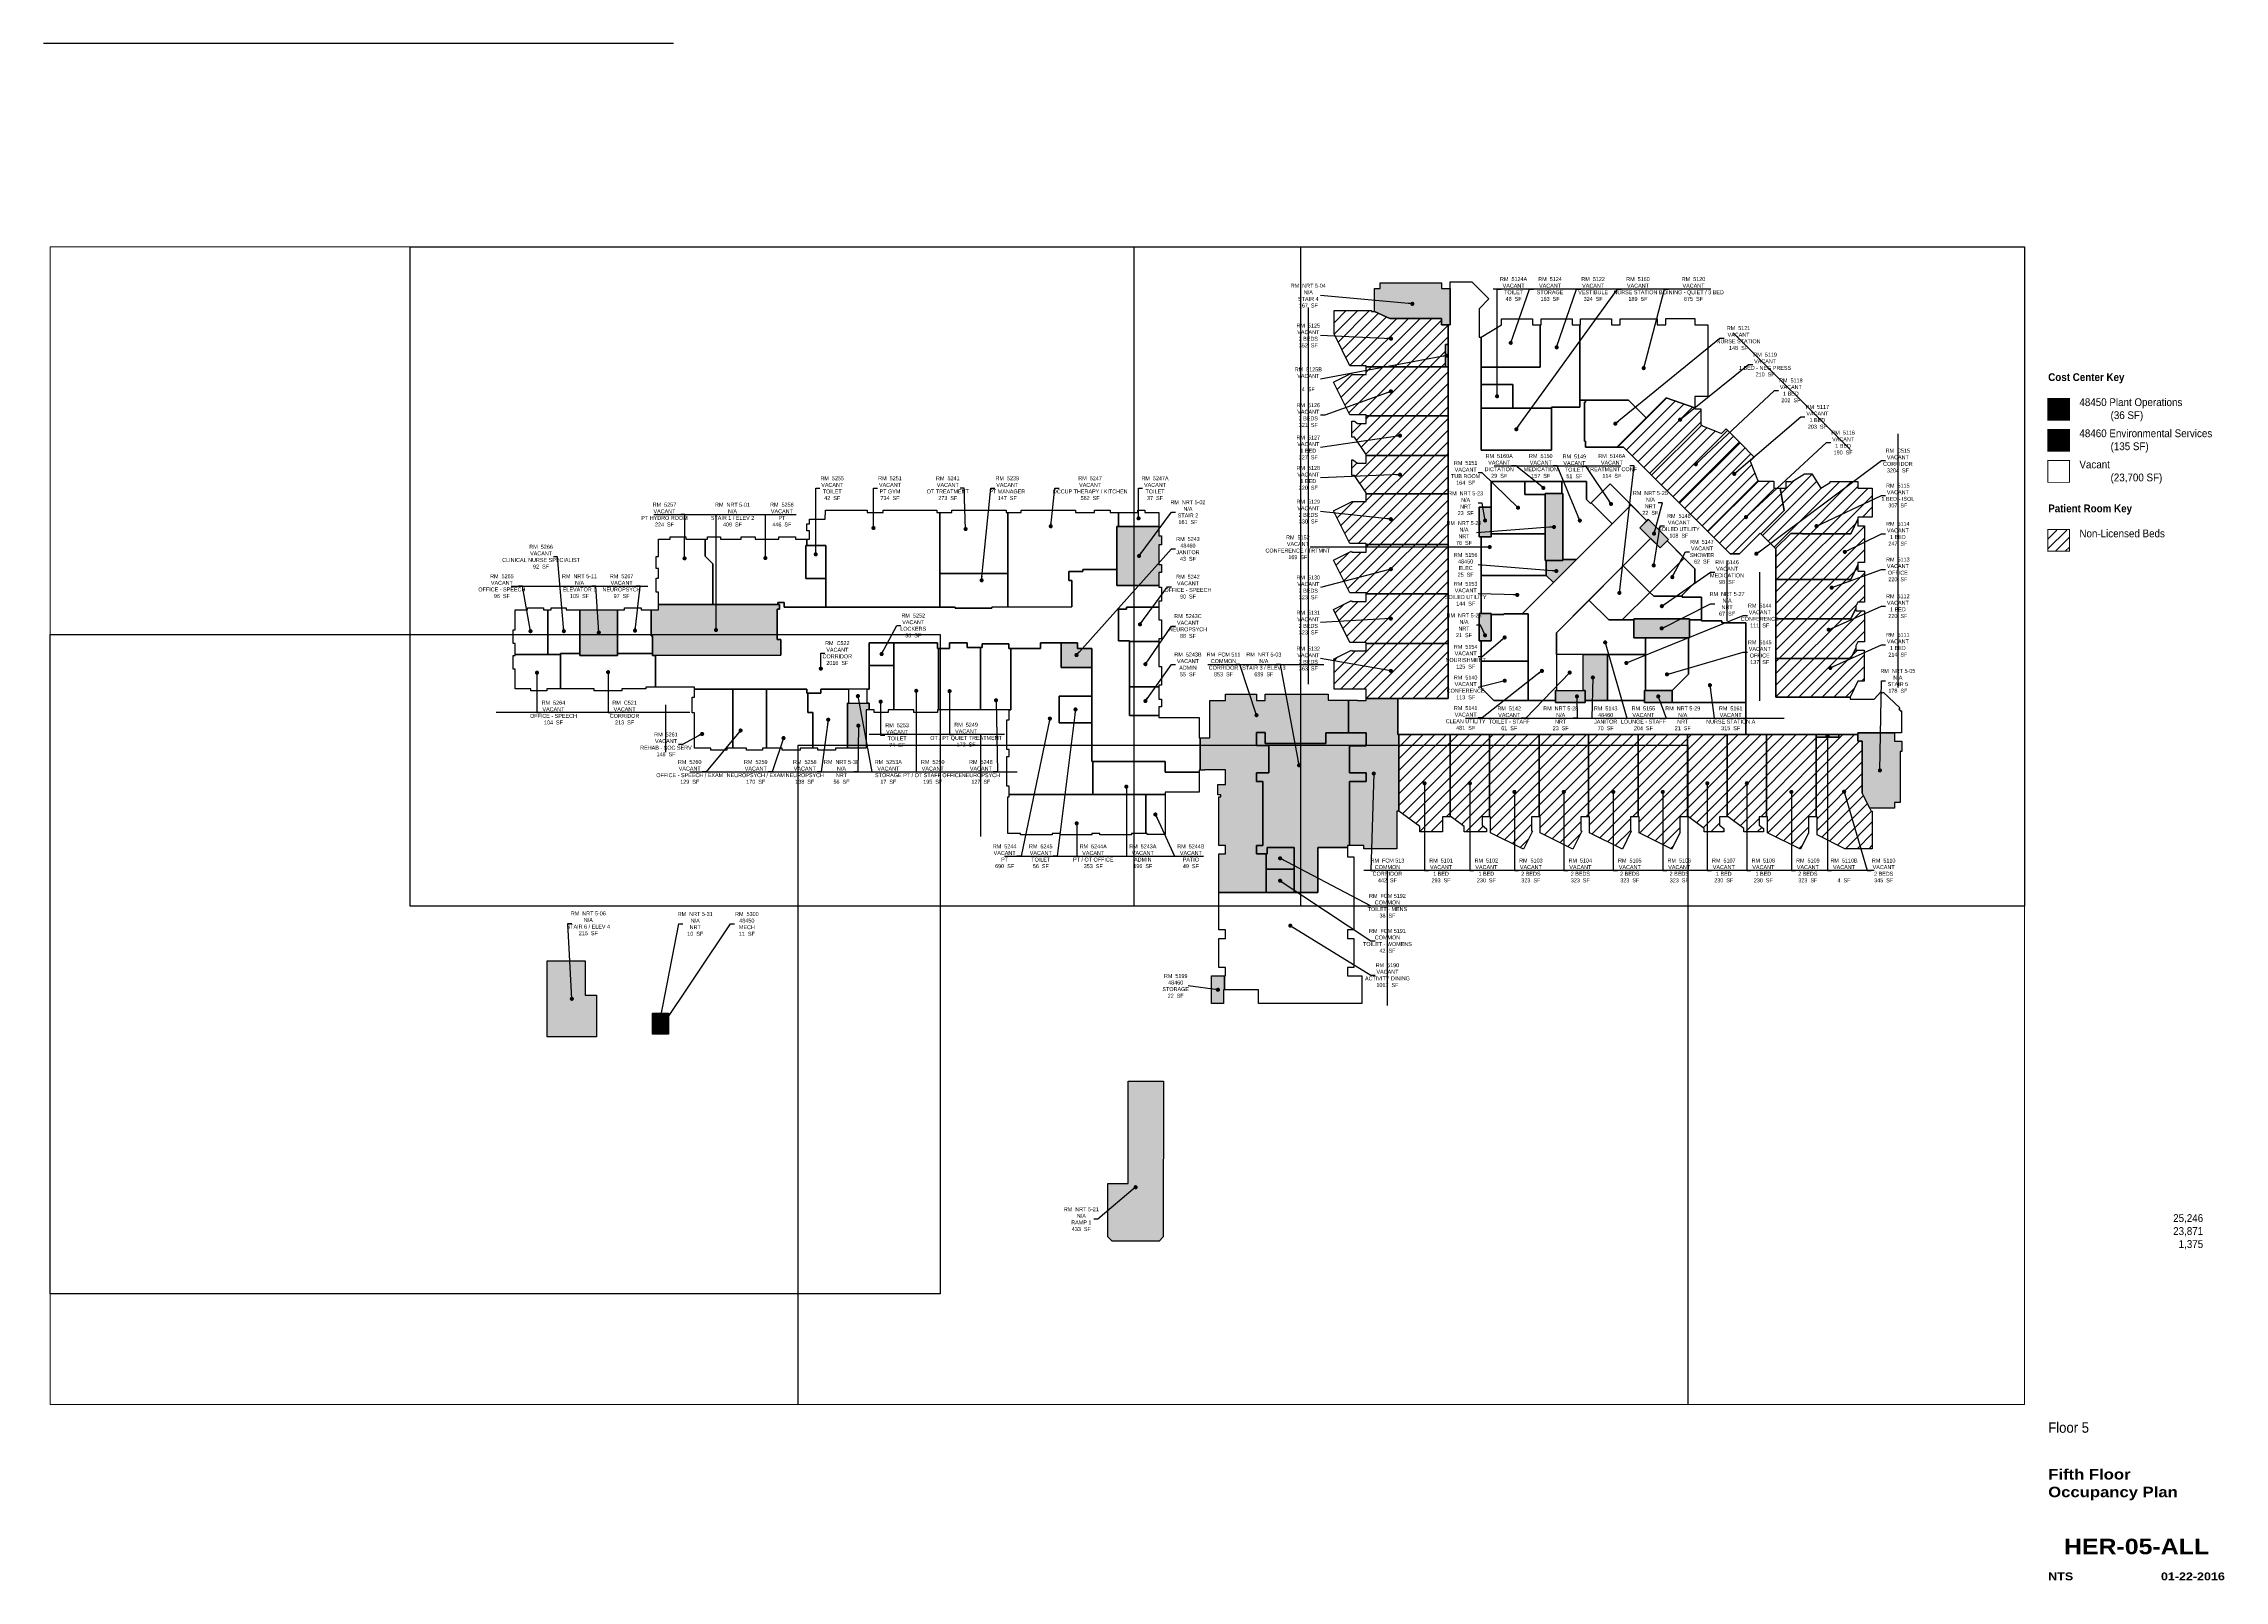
# Paper-space layout 'ALL' of a CAD drawing. Header units: inches. Extents: x 1.6 to 41, y 1.4 to 29.1.
# The model-space entities are those that its viewports show. They can reach past a viewport. Long polylines and large blocks are cut down to what shows.
import ezdxf
from ezdxf.enums import TextEntityAlignment as Align

# ---------------------------------------------------------------- set-up
doc = ezdxf.new("R2010")
doc.units = ezdxf.units.IN
doc.header["$LTSCALE"] = 48
doc.header["$MEASUREMENT"] = 0
doc.layers.get('Defpoints').update_dxf_attribs({"color": 31})
for name, color, linetype in [('0-LABEL', 3, 'Continuous'), ('1-NRT', 200, 'Continuous'), ('1-NRT-PTN', 253, 'Continuous'), ('3-FCM', 190, 'Continuous'), ('3-FCM-PTN', 9, 'Continuous'), ('4-OCC', 6, 'Continuous'), ('4-OCC-PTN', 95, 'Continuous'), ('4-VACANT', 60, 'Continuous'), ('4-VACANT-NONLICENSED-PTN', 253, 'Continuous'), ('T-5', 5, 'Continuous'), ('T-8', 8, 'Continuous')]:
    doc.layers.add(name, color=color, linetype=linetype)
doc.layers.add('VP-Window', color=2, linetype='Continuous', plot=False)
doc.styles.add('Arial90', font='arial.ttf', dxfattribs={"width": 0.9})
doc.styles.add('ArialBlack', font='')
doc.styles.add('ArialBold90', font='arialbd.ttf', dxfattribs={"width": 0.9})
doc.styles.add('ArialN', font='ARIALN.TTF')
doc.styles.get('ArialBlack').set_extended_font_data('Arial Black')
doc.dimstyles.new('AB-200', dxfattribs={"dimscale": 200, "dimtxt": 0.070312, "dimasz": 0.0625, "dimexe": 0.0625, "dimexo": 0.125, "dimgap": 0.1875, "dimtad": 0, "dimdec": 4, "dimrnd": 0.0625, "dimzin": 0, "dimdsep": 46, "dimlunit": 4, "dimtxsty": 'ArialN', "dimblk": 'ARCHTICK', "dimcen": 0.0625, "dimclrd": 256, "dimclre": 256, "dimclrt": 256, "dimadec": 0, "dimazin": 0, "dimtfac": 1, "dimtdec": 4, "dimtofl": 0, "dimtmove": 2, "dimatfit": 3, "dimldrblk": 'DOT', "dimfxl": 0, "dimfrac": 2, "dimtolj": 1, "dimtzin": 0, "dimlwd": -1, "dimlwe": -1, "dimarcsym": 0})

# ---------------------------------------------------------------- blocks, each defined once
blk = doc.blocks.new('sheettext_30x42_occ')
at = {"style": 'Arial90', "width": 0.9}
for tag, p in [('INTERIORGROSS', (2.797, 6.845)), ('USEABLE', (2.797, 6.611)), ('COMMON', (2.797, 6.376))]:
    blk.add_attdef(tag, text='', height=0.141, dxfattribs=at).set_placement(p, align=Align.RIGHT)
blk.add_attdef('FLOOR', text='', height=0.188, dxfattribs=at).set_placement((0, 3.227), align=Align.TOP_LEFT)
at = {"layer": 'T-8', "style": 'ArialBlack'}
for tag, p, height in [('TITLE_1', (0, 2.195), 0.188), ('TITLE_2', (0, 1.876), 0.188), ('SCALE', (0, 0.375), 0.141)]:
    blk.add_attdef(tag, p, '', height=height, dxfattribs=at)
blk.add_attdef('DWG#', text='', height=0.281, dxfattribs=at).set_placement((1.594, 1.126), align=Align.TOP_CENTER)
blk.add_attdef('DATE', text='', height=0.141, dxfattribs=at).set_placement((3.188, 0.375), align=Align.RIGHT)
blk = doc.blocks.new('_ArchTick')
at = {"const_width": 0.15}
blk.add_lwpolyline([(-0.5, -0.5), (0.5, 0.5)], dxfattribs=at)
blk = doc.blocks.new('_Dot')
at = {"lineweight": -2}
blk.add_line((-0.5, 0), (-1, 0), dxfattribs=at)
at = {"const_width": 0.5}
blk.add_lwpolyline([(-0.25, 0, 1), (0.25, 0, 1)], format="xyb", close=True, dxfattribs=at)

msp = doc.modelspace()

# ---------------------------------------------------------------- hatches: boundary and pattern name
at = {"layer": '1-NRT-PTN'}
for points in [[(3692.5, 2825.43377), (3692.5, 2896), (3709.5, 2896), (3709.5, 2913), (3895.5, 2913), (3895.5, 2896), (3921.5, 2896), (3921.5, 2785), (3895.5, 2785), (3895.5, 2805), (3738.46208, 2805)], [(4209.5, 2274), (4263.5, 2274), (4263.5, 2070), (4209.5, 2070)], [(4009.67066, 2232), (4045.73572, 2232), (4045.73572, 2142), (4009.67066, 2142)], [(4558.22792, 2108.36039), (4496.70963, 2169.87868), (4522.16548, 2195.33452), (4583.68377, 2133.81623)], [(2910.5, 2173.5), (3037.77962, 2173.5), (3037.77962, 2145), (3046.13981, 2145), (3046.13981, 2118), (3037.77962, 2118), (3037.77962, 2058), (3046.13981, 2058), (3046.13981, 2034), (3037.77962, 2034), (3037.77962, 1994.71625), (2910.5, 1994.71625)], [(1282.77962, 1920.5), (1396.77962, 1920.5), (1396.77962, 1782.5), (1282.77962, 1782.5)], [(1498.44951, 1920.5), (1520.5, 1920.5), (1520.5, 1936.49498), (1876.5, 1936.49498), (1876.5, 1936.46016), (1888.11219, 1936.46016), (1888.11219, 1923), (1880.48651, 1923), (1880.48651, 1830.99211), (1892.28473, 1830.99211), (1892.28473, 1782.6466), (1502.62663, 1782.5), (1502.62663, 1842.05557), (1498.44951, 1842)], [(4045.73572, 1827), (4009.67066, 1827), (4009.67066, 1910), (4045.73572, 1910)], [(4479, 1893), (4647.5, 1893), (4647.5, 1836), (4479, 1836)], [(4240.73572, 1676), (4330.73572, 1676), (4330.73572, 1640), (4240.73572, 1640)], [(4594.73572, 1640), (4510.73572, 1640), (4510.73572, 1676), (4594.73572, 1676)], [(2151, 1500.5), (2094, 1500.5), (2094, 1638), (2160, 1638), (2160, 1617), (2151, 1617)], [(3520.73572, 1063.375), (3448.73572, 1063.375), (3448.73572, 1199.28465), (3366.49586, 1199.28465), (3366.49586, 1180), (3334.5, 1180), (3334.5, 1206), (3353.5, 1206), (3353.5, 1400), (3334.5, 1400), (3334.5, 1426), (3371.5, 1426), (3371.5, 1509), (3334.5, 1509), (3334.5, 1549), (3360.5, 1549), (3360.5, 1515), (3544.5, 1515), (3544.5, 1548), (3666.5, 1548), (3666.5, 1508), (3615.968, 1508), (3615.968, 1426), (3666.5, 1426), (3666.5, 1400), (3616.5, 1400), (3616.5, 1206), (3610.5, 1206), (3610.5, 1199.28465), (3520.73572, 1199.28465)], [(5158.5, 1548), (5269.5, 1548), (5269.5, 1522), (5291.5, 1522), (5291.5, 1491), (5286.5, 1491), (5286.5, 1336), (5269.5, 1336), (5269.5, 1319), (5204.08769, 1319), (5194.04577, 1319), (5171.5, 1364.55494), (5171.5, 1522), (5158.5, 1522)], [(1333, 625.59662), (1183, 625.59662), (1183, 855.61699), (1298.5, 855.61699), (1298.5, 752.09662), (1333, 752.09662)], [(1502.75, 696.61699), (1550.75, 696.61699), (1550.75, 666.61699), (1502.75, 666.61699)], [(2896.42751, 5.73222), (2883.64585, 18.62086), (2883.64585, 180.09662), (2945.03063, 180.09662), (2945.03063, 490.59662), (3052.03063, 490.59662), (3051.64585, 18.46014), (3038.91793, 5.73222)]]:
    msp.add_hatch(color=256, dxfattribs=at).paths.add_polyline_path(points)
at = {"layer": '3-FCM-PTN'}
for points in [[(3363.49586, 1180), (3363.49586, 1063.375), (3220.5, 1063.375), (3220.5, 1180), (3240.5, 1180), (3240.5, 1206), (3220.5, 1206), (3220.5, 1353.5), (3226.5, 1353.5), (3226.5, 1359.5), (3216.73572, 1359.5), (3216.73572, 1390.63533), (3240.5, 1390.63533), (3240.5, 1434.84467), (3177.44671, 1434.84467), (3177.44671, 1434), (3163.5, 1434), (3163.5, 1532), (3192.5, 1532), (3192.5, 1646), (3240.5, 1646), (3240.5, 1665), (3334.5, 1665), (3334.5, 1646), (3360.5, 1646), (3360.5, 1665), (3552, 1665), (3552, 1646.17644), (3613.73572, 1646.17644), (3613.73572, 1548), (3544.5, 1548), (3544.5, 1515), (3360.5, 1515), (3360.5, 1549), (3334.5, 1549), (3334.5, 1509), (3371.5, 1509), (3371.5, 1426), (3334.5, 1426), (3334.5, 1400), (3353.5, 1400), (3353.5, 1206), (3334.5, 1206), (3334.5, 1180)], [(3613.73572, 1548), (3613.73572, 1646.17644), (3640.5, 1646.17644), (3640.5, 1646), (3666.5, 1646), (3666.5, 1652), (3763.5, 1652), (3763.5, 1542), (3766.5, 1542), (3766.5, 1310.25463), (3760.5, 1310.25463), (3760.5, 1196), (3660, 1196), (3660, 1206), (3616.5, 1206), (3616.5, 1400), (3666.5, 1400), (3666.5, 1426), (3615.968, 1426), (3615.968, 1508), (3666.5, 1508), (3666.5, 1548)], [(3363.49586, 1180), (3366.49586, 1180), (3366.49586, 1199.28465), (3448.73572, 1199.28465), (3448.73572, 1134.32982), (3363.49586, 1134.32982)], [(3363.49586, 1134.32982), (3448.73572, 1134.32982), (3448.73572, 1063.375), (3363.49586, 1063.375)]]:
    msp.add_hatch(color=256, dxfattribs=at).paths.add_polyline_path(points)
at = {"layer": '4-OCC-PTN'}
for color, points in [(55, [(4234.80709, 2003.43555), (4212.5, 2025), (4212.5, 2070), (4263.5, 2070), (4263.5, 2073), (4304.37154, 2073)]), (201, [(2835, 1746), (2742, 1746), (2742, 1821), (2791.17999, 1821), (2791.17999, 1803), (2835, 1803)]), (201, [(4324.73572, 1676), (4324.73572, 1785), (4398.5, 1785), (4398.5, 1646), (4330.73572, 1646), (4330.73572, 1676)]), (201, [(3234.5, 726), (3197.5, 726), (3197.5, 810), (3237.5, 810), (3237.5, 768), (3234.5, 768)]), (55, [(1502.75, 666.61699), (1550.75, 666.61699), (1550.75, 633.61699), (1502.75, 633.61699)])]:
    msp.add_hatch(color=color, dxfattribs=at).paths.add_polyline_path(points)
at = {"layer": '4-VACANT-NONLICENSED-PTN'}
h = msp.add_hatch(dxfattribs=at)
h.set_pattern_fill('ANSI31', color=256, scale=200)
h.paths.add_polyline_path([(5171.5, 1364.55494), (5171.5, 1522), (5158.5, 1522), (5158.5, 1542), (5100.73572, 1542), (5100.73572, 1534), (5031.5, 1534), (5031.5, 1293), (5034.5, 1293), (5034.5, 1237.7336), (5118.14937, 1196), (5201.5, 1196), (5201.5, 1310), (5198.5, 1310)])
h.paths.add_polyline_path([(5031.5, 1542), (4881.5, 1542), (4881.5, 1293), (4884.5, 1293), (4884.5, 1244.21944), (4983.87406, 1194.64062), (5008.5, 1244), (5008.5, 1293), (5031.5, 1293)])
h.paths.add_polyline_path([(4881.5, 1542), (4761.5, 1542), (4761.5, 1293), (4764.5, 1293), (4812.48711, 1257), (4812.48711, 1247), (4871.5, 1247), (4871.5, 1257), (4858.5, 1267), (4858.5, 1293), (4881.5, 1293)])
h.paths.add_polyline_path([(4761.5, 1542), (4641.5, 1542), (4641.5, 1293), (4644.5, 1293), (4692.48711, 1257), (4692.48711, 1247), (4751.5, 1247), (4751.5, 1257), (4738.5, 1267), (4738.5, 1293), (4761.5, 1293)])
h.paths.add_polyline_path([(4641.5, 1542), (4491.5, 1542), (4491.5, 1293), (4494.5, 1293), (4494.5, 1244.21944), (4593.87406, 1194.64062), (4618.5, 1244), (4618.5, 1293), (4641.5, 1293)])
h.paths.add_polyline_path([(4491.5, 1542), (4341.5, 1542), (4341.5, 1293), (4344.5, 1293), (4344.5, 1244.21944), (4443.87406, 1194.64062), (4471.09094, 1249.19319), (4468.5, 1250.48584), (4468.5, 1293), (4491.5, 1293)])
h.paths.add_polyline_path([(4341.5, 1542), (4191.5, 1542), (4191.5, 1293), (4194.5, 1293), (4194.5, 1244.21944), (4293.87406, 1194.64062), (4321.09094, 1249.19319), (4318.5, 1250.48584), (4318.5, 1293), (4341.5, 1293)])
h.paths.add_polyline_path([(4191.5, 1542), (4041.5, 1542), (4041.5, 1293), (4044.5, 1293), (4044.5, 1244.21944), (4143.87406, 1194.64062), (4171.09094, 1249.19319), (4168.5, 1250.48584), (4168.5, 1293), (4191.5, 1293)])
h.paths.add_polyline_path([(4041.5, 1542), (3921.5, 1542), (3921.5, 1293), (3924.5, 1293), (3964.48926, 1263), (3964.48926, 1247), (4031.5, 1247), (4031.5, 1256.5076), (4018.5, 1267), (4018.5, 1293), (4041.5, 1293)])
h.paths.add_polyline_path([(3921.5, 1542), (3766.5, 1542), (3766.5, 1310.25463), (3829.48926, 1263), (3829.48926, 1247), (3898.5, 1247), (3898.5, 1293), (3921.5, 1293)])
h.paths.add_polyline_path([(3915.5, 1819), (3666.5, 1819), (3666.5, 1796), (3623.98584, 1796), (3622.69319, 1798.59094), (3568.14062, 1771.37406), (3569.5, 1768.64937), (3569.5, 1680), (3666.5, 1680), (3666.5, 1652), (3915.5, 1652)])
h.paths.add_polyline_path([(3915.5, 1969), (3666.5, 1969), (3666.5, 1946), (3623.98584, 1946), (3622.69319, 1948.59094), (3568.14062, 1921.37406), (3617.71944, 1822), (3666.5, 1822), (3666.5, 1819), (3915.5, 1819)])
h.paths.add_polyline_path([(3915.5, 2119), (3666.5, 2119), (3666.5, 2096), (3623.98584, 2096), (3622.69319, 2098.59094), (3568.14062, 2071.37406), (3617.71944, 1972), (3666.5, 1972), (3915.5, 1969)])
h.paths.add_polyline_path([(3915.5, 2272.5), (3666.5, 2272.5), (3666.5, 2249.5), (3624.51528, 2249.5), (3568.14062, 2221.37406), (3617.71944, 2122), (3666.5, 2122), (3666.5, 2119), (3915.5, 2119)])
h.paths.add_polyline_path([(3915.5, 2389), (3666.5, 2389), (3666.5, 2366), (3640.5, 2366), (3626.5, 2376), (3623.49347, 2376), (3623.49347, 2328), (3631.73572, 2328), (3668.48653, 2272.5), (3915.5, 2272.5)])
h.paths.add_polyline_path([(3915.5, 2509), (3666.5, 2509), (3666.5, 2486), (3640.5, 2486), (3631.73572, 2493), (3623.49347, 2493), (3623.49347, 2444.5), (3631.73572, 2444.5), (3668.48653, 2389), (3915.5, 2389)])
h.paths.add_polyline_path([(3915.5, 2658), (3666.5, 2658), (3666.5, 2635), (3623.98584, 2635), (3622.29372, 2638.39164), (3568.14062, 2611.37406), (3617.71944, 2512), (3666.5, 2512), (3666.5, 2509), (3915.5, 2509)])
h.paths.add_polyline_path([(3915.5, 2785), (3895.5, 2785), (3895.5, 2805), (3738.46208, 2805), (3692.5, 2825.43377), (3683.5, 2825.43377), (3683.5, 2828.43377), (3569.5, 2828.43377), (3569.5, 2757.64937), (3617.71944, 2661), (3666.5, 2661), (3666.5, 2658), (3907.5, 2658), (3907.5, 2726), (3915.5, 2726)])
h = msp.add_hatch(dxfattribs=at)
h.set_pattern_fill('ANSI31', color=256, scale=200)
h.paths.add_polyline_path([(5177.5, 1798), (5152.2082, 1798), (5152.2082, 1804.7082), (5136.3541, 1773), (4909.5, 1773), (4909.5, 1764), (4909.26428, 1656), (5134.5, 1656), (5158.5, 1704), (5177.5, 1704)])
h.paths.add_polyline_path([(5178.5, 1918), (5152.2082, 1918), (5152.2082, 1924.7082), (5136.3541, 1893), (4909.5, 1893), (4909.5, 1884), (4909.5, 1839), (4909.5, 1773), (5136.3541, 1773), (5152.2082, 1804.7082), (5152.2082, 1811.41641), (5158.5, 1824), (5178.5, 1824)])
h.paths.add_polyline_path([(5178.5, 2038), (5158.5, 2038), (5158.5, 2057.2918), (5136.3541, 2013), (4909.5, 2013.11956), (4909.5, 1893), (5136.3541, 1893), (5152.2082, 1924.7082), (5152.2082, 1931.41641), (5158.5, 1944), (5178.5, 1944)])
h.paths.add_polyline_path([(5178.5, 2176), (5158.5, 2176), (5158.5, 2195.2918), (5136.3541, 2151), (4989, 2151), (4989, 2152.5), (4954.50671, 2152.5), (4908.496, 2106.48929), (4910.61732, 2104.36797), (4909.5, 2103.25065), (4909.5, 2013.11956), (5136.3541, 2013), (5158.5, 2057.2918), (5158.5, 2064), (5178.5, 2064)])
h.paths.add_polyline_path([(5201.5, 2290), (5158.5, 2290), (5158.5, 2310), (5074.5, 2310), (5074.5, 2307), (5045.7199, 2289.28917), (5018.82093, 2333), (4995.92442, 2333), (4955.94225, 2308.39559), (4954.95492, 2310), (4941, 2310), (4941, 2290), (4922.25, 2290), (4935.11062, 2222.19937), (4863.94827, 2151.03701), (4908.496, 2106.48929), (4954.50671, 2152.5), (4989, 2152.5), (4989, 2151), (5136.3541, 2151), (5158.5, 2195.2918), (5158.5, 2202), (5201.5, 2202)])
h.paths.add_polyline_path([(4935.11062, 2222.19937), (4922.25, 2290), (4903.5, 2290), (4903.5, 2310.53695), (4857.98522, 2310.53695), (4855.96511, 2312.75948), (4702.47771, 2159.27208), (4770.72392, 2091.02587), (4799.69448, 2091.02587), (4861.82695, 2153.15833), (4863.94827, 2151.03701)])
h.paths.add_polyline_path([(4855.96511, 2312.75948), (4853.945, 2314.98201), (4831.38414, 2371.38414), (4844.12868, 2384.12868), (4800.87868, 2427.37868), (4617.62489, 2244.12489), (4702.47771, 2159.27208)])
h.paths.add_polyline_path([(4800.87868, 2427.37868), (4758.87868, 2469.37868), (4744.88414, 2455.38414), (4686.6963, 2478.65928), (4684.47377, 2480.67939), (4532.77208, 2328.97771), (4617.62489, 2244.12489)])
h.paths.add_polyline_path([(4684.47377, 2480.67939), (4682.25124, 2482.69951), (4682.25124, 2530), (4663.5, 2530), (4663.5, 2533.18829), (4577.13807, 2564.26253), (4516.43777, 2503.56223), (4426.817, 2413.94146), (4447.80832, 2413.94146), (4532.77208, 2328.97771)])

# ---------------------------------------------------------------- linework, layer by layer
at = {"layer": '1-NRT'}
for points in [[(3692.5, 2825.43377), (3692.5, 2896), (3709.5, 2896), (3709.5, 2913), (3895.5, 2913), (3895.5, 2896), (3921.5, 2896), (3921.5, 2785), (3895.5, 2785), (3895.5, 2805), (3738.46208, 2805)], [(4209.5, 2274), (4263.5, 2274), (4263.5, 2070), (4209.5, 2070)], [(4009.67066, 2232), (4045.73572, 2232), (4045.73572, 2142), (4009.67066, 2142)], [(4558.22792, 2108.36039), (4496.70963, 2169.87868), (4522.16548, 2195.33452), (4583.68377, 2133.81623)], [(2910.5, 2173.5), (3037.77962, 2173.5), (3037.77962, 2145), (3046.13981, 2145), (3046.13981, 2118), (3037.77962, 2118), (3037.77962, 2058), (3046.13981, 2058), (3046.13981, 2034), (3037.77962, 2034), (3037.77962, 1994.71625), (2910.5, 1994.71625)], [(1282.77962, 1920.5), (1396.77962, 1920.5), (1396.77962, 1782.5), (1282.77962, 1782.5)], [(1498.44951, 1920.5), (1520.5, 1920.5), (1520.5, 1936.49498), (1876.5, 1936.49498), (1876.5, 1936.46016), (1888.11219, 1936.46016), (1888.11219, 1923), (1880.48651, 1923), (1880.48651, 1830.99211), (1892.28473, 1830.99211), (1892.28473, 1782.6466), (1502.62663, 1782.5), (1502.62663, 1842.05557), (1498.44951, 1842)], [(4045.73572, 1827), (4009.67066, 1827), (4009.67066, 1910), (4045.73572, 1910)], [(4479, 1893), (4647.5, 1893), (4647.5, 1836), (4479, 1836)], [(4240.73572, 1676), (4330.73572, 1676), (4330.73572, 1640), (4240.73572, 1640)], [(4594.73572, 1640), (4510.73572, 1640), (4510.73572, 1676), (4594.73572, 1676)], [(2151, 1500.5), (2094, 1500.5), (2094, 1638), (2160, 1638), (2160, 1617), (2151, 1617)], [(3520.73572, 1063.375), (3448.73572, 1063.375), (3448.73572, 1199.28465), (3366.49586, 1199.28465), (3366.49586, 1180), (3334.5, 1180), (3334.5, 1206), (3353.5, 1206), (3353.5, 1400), (3334.5, 1400), (3334.5, 1426), (3371.5, 1426), (3371.5, 1509), (3334.5, 1509), (3334.5, 1549), (3360.5, 1549), (3360.5, 1515), (3544.5, 1515), (3544.5, 1548), (3666.5, 1548), (3666.5, 1508), (3615.968, 1508), (3615.968, 1426), (3666.5, 1426), (3666.5, 1400), (3616.5, 1400), (3616.5, 1206), (3610.5, 1206), (3610.5, 1199.28465), (3520.73572, 1199.28465)], [(5158.5, 1548), (5269.5, 1548), (5269.5, 1522), (5291.5, 1522), (5291.5, 1491), (5286.5, 1491), (5286.5, 1336), (5269.5, 1336), (5269.5, 1319), (5204.08769, 1319), (5194.04577, 1319), (5171.5, 1364.55494), (5171.5, 1522), (5158.5, 1522)], [(1333, 625.59662), (1183, 625.59662), (1183, 855.61699), (1298.5, 855.61699), (1298.5, 752.09662), (1333, 752.09662)], [(1502.75, 696.61699), (1550.75, 696.61699), (1550.75, 666.61699), (1502.75, 666.61699)], [(2896.42751, 5.73222), (2883.64585, 18.62086), (2883.64585, 180.09662), (2945.03063, 180.09662), (2945.03063, 490.59662), (3052.03063, 490.59662), (3051.64585, 18.46014), (3038.91793, 5.73222)]]:
    msp.add_lwpolyline(points, close=True, dxfattribs=at)
at = {"layer": '3-FCM'}
for points in [[(3363.49586, 1180), (3363.49586, 1063.375), (3220.5, 1063.375), (3220.5, 1180), (3240.5, 1180), (3240.5, 1206), (3220.5, 1206), (3220.5, 1353.5), (3226.5, 1353.5), (3226.5, 1359.5), (3216.73572, 1359.5), (3216.73572, 1390.63533), (3240.5, 1390.63533), (3240.5, 1434.84467), (3177.44671, 1434.84467), (3177.44671, 1434), (3163.5, 1434), (3163.5, 1532), (3192.5, 1532), (3192.5, 1646), (3240.5, 1646), (3240.5, 1665), (3334.5, 1665), (3334.5, 1646), (3360.5, 1646), (3360.5, 1665), (3552, 1665), (3552, 1646.17644), (3613.73572, 1646.17644), (3613.73572, 1548), (3544.5, 1548), (3544.5, 1515), (3360.5, 1515), (3360.5, 1549), (3334.5, 1549), (3334.5, 1509), (3371.5, 1509), (3371.5, 1426), (3334.5, 1426), (3334.5, 1400), (3353.5, 1400), (3353.5, 1206), (3334.5, 1206), (3334.5, 1180)], [(3613.73572, 1548), (3613.73572, 1646.17644), (3640.5, 1646.17644), (3640.5, 1646), (3666.5, 1646), (3666.5, 1652), (3763.5, 1652), (3763.5, 1542), (3766.5, 1542), (3766.5, 1310.25463), (3760.5, 1310.25463), (3760.5, 1196), (3660, 1196), (3660, 1206), (3616.5, 1206), (3616.5, 1400), (3666.5, 1400), (3666.5, 1426), (3615.968, 1426), (3615.968, 1508), (3666.5, 1508), (3666.5, 1548)], [(3363.49586, 1180), (3366.49586, 1180), (3366.49586, 1199.28465), (3448.73572, 1199.28465), (3448.73572, 1134.32982), (3363.49586, 1134.32982)], [(3363.49586, 1134.32982), (3448.73572, 1134.32982), (3448.73572, 1063.375), (3363.49586, 1063.375)]]:
    msp.add_lwpolyline(points, close=True, dxfattribs=at)
at = {"layer": '4-OCC'}
for points in [[(4234.80709, 2003.43555), (4212.5, 2025), (4212.5, 2070), (4263.5, 2070), (4263.5, 2073), (4304.37154, 2073)], [(2835, 1746), (2742, 1746), (2742, 1821), (2791.17999, 1821), (2791.17999, 1803), (2835, 1803)], [(4324.73572, 1676), (4324.73572, 1785), (4398.5, 1785), (4398.5, 1646), (4330.73572, 1646), (4330.73572, 1676)], [(3234.5, 726), (3197.5, 726), (3197.5, 810), (3237.5, 810), (3237.5, 768), (3234.5, 768)], [(1502.75, 666.61699), (1550.75, 666.61699), (1550.75, 633.61699), (1502.75, 633.61699)]]:
    msp.add_lwpolyline(points, close=True, dxfattribs=at)
at = {"layer": '4-VACANT'}
for points in [[(3763.5, 1542), (3763.5, 1652), (3915.5, 1652), (3915.5, 2785), (3921.5, 2785), (3921.5, 2916), (3987.01472, 2916), (4039.34269, 2863.67203), (4009.67066, 2834), (4009.67066, 2748.26023), (4016.10552, 2748.26023), (4016.10552, 2404.59475), (4228.70247, 2404.59475), (4228.70247, 2535.61932), (4314.5, 2535.61932), (4314.5, 2556.91295), (4331.73186, 2556.91295), (4331.73186, 2550.82905), (4328.68991, 2550.82905), (4328.68991, 2432.19314), (4331.73186, 2432.19314), (4331.73186, 2413.94146), (4447.80832, 2413.94146), (4770.72392, 2091.02587), (4799.69448, 2091.02587), (4861.82695, 2153.15833), (4910.61732, 2104.36797), (4909.5, 2103.25065), (4909.26428, 1656), (5134.5, 1656), (5134.5, 1650), (5207.5, 1650), (5228.25653, 1671.74494), (5232.08572, 1668.0898), (5235.19286, 1671.3449), (5285.85232, 1622.98814), (5282.74518, 1619.73304), (5286.5, 1616.14889), (5286.5, 1614), (5291, 1614), (5291, 1548), (5158.5, 1548), (5158.5, 1542), (4818, 1542), (4818, 1881), (4746, 1881), (4746, 1887), (4683.5, 1887), (4683.5, 1959), (4624.87825, 1959), (4624.87825, 1965), (4663.5, 2003.62175), (4663.5, 2045.51472), (4579.44113, 2129.57359), (4583.68377, 2133.81623), (4522.16548, 2195.33452), (4517.92284, 2191.09188), (4406.55352, 2302.4612), (4347.15655, 2243.06423), (4335, 2255.22078), (4335, 2310), (4045.73572, 2310), (4045.73572, 2232), (4009.67066, 2232), (4009.67066, 2142), (4015.67066, 2142), (4015.67066, 1910), (4009.67066, 1910), (4009.67066, 1827), (4015.67066, 1827), (4015.67066, 1684.48528), (4054.15594, 1646), (4240.73572, 1646), (4240.73572, 1640), (4330.73572, 1640), (4330.73572, 1646), (4510.73572, 1646), (4510.73572, 1640), (4817.98438, 1640), (4817.98438, 1542)], [(3915.5, 2726), (3907.5, 2726), (3907.5, 2658), (3666.5, 2658), (3666.5, 2661), (3617.71944, 2661), (3569.5, 2757.64937), (3569.5, 2828.43377), (3683.5, 2828.43377), (3683.5, 2825.43377), (3692.5, 2825.43377), (3738.46208, 2805), (3895.5, 2805), (3895.5, 2785), (3915.5, 2785)], [(4016.10552, 2657.29718), (4016.10552, 2748.26023), (4077.5, 2785), (4077.5, 2804), (4171.5, 2804), (4171.5, 2785), (4194.84427, 2785), (4194.84427, 2657.29718)], [(4016.10552, 2657.29718), (4194.84427, 2657.29718), (4194.84427, 2785), (4197.5, 2785), (4197.5, 2804), (4291.5, 2804), (4291.5, 2785), (4314.5, 2785), (4314.5, 2535.61932), (4314.5, 2535.61932), (4314.5, 2535.61932), (4228.70247, 2535.61932), (4228.70247, 2532.36297), (4112.10552, 2532.36297), (4112.10552, 2604.45398), (4016.10552, 2604.45398)], [(4314.5, 2556.91295), (4314.5, 2785), (4317.5, 2785), (4317.5, 2804), (4411.5, 2804), (4411.5, 2785), (4437.5, 2785), (4437.5, 2804), (4549.5, 2804), (4549.5, 2785), (4575.5, 2785), (4575.5, 2804.17681), (4663.5, 2804.17681), (4663.5, 2785), (4702.84934, 2785.05894), (4702.84934, 2567.72981), (4663.5, 2567.72981), (4663.5, 2533.18829), (4577.13807, 2564.26253), (4516.43777, 2503.56223), (4462.90796, 2557.09204)], [(3915.5, 2658), (3907.5, 2658), (3907.5, 2726), (3915.5, 2726)], [(3915.5, 2509), (3666.5, 2509), (3666.5, 2512), (3617.71944, 2512), (3568.14062, 2611.37406), (3622.29372, 2638.39164), (3623.98584, 2635), (3666.5, 2635), (3666.5, 2658), (3915.5, 2658)], [(4016.10552, 2604.45398), (4112.10552, 2604.45398), (4112.10552, 2532.36297), (4016.10552, 2532.36297)], [(4016.10552, 2532.36297), (4228.70247, 2532.36297), (4228.70247, 2404.59475), (4016.10552, 2404.59475)], [(4331.73186, 2556.91295), (4462.90796, 2557.09204), (4516.43777, 2503.56223), (4426.817, 2413.94146), (4331.73186, 2413.94146), (4331.73186, 2432.19314), (4328.68991, 2432.19314), (4328.68991, 2550.82905), (4331.73186, 2550.82905)], [(4426.817, 2413.94146), (4577.13807, 2564.26253), (4663.5, 2533.18829), (4663.5, 2530), (4682.25124, 2530), (4682.25124, 2482.69951), (4684.47377, 2480.67939), (4532.77208, 2328.97771), (4447.80832, 2413.94146)], [(3915.5, 2389), (3666.5, 2389), (3666.5, 2392), (3631.73572, 2444.5), (3623.49347, 2444.5), (3623.49347, 2493), (3631.73572, 2493), (3640.5, 2486), (3666.5, 2486), (3666.5, 2509), (3915.5, 2509)], [(4532.77208, 2328.97771), (4684.47377, 2480.67939), (4686.6963, 2478.65928), (4744.88414, 2455.38414), (4758.87868, 2469.37868), (4800.87868, 2427.37868), (4617.62489, 2244.12489)], [(3915.5, 2272.5), (3666.5, 2272.5), (3666.5, 2275.5), (3631.73572, 2328), (3623.49347, 2328), (3623.49347, 2376), (3626.5, 2376), (3640.5, 2366), (3666.5, 2366), (3666.5, 2389), (3915.5, 2389)], [(4617.62489, 2244.12489), (4800.87868, 2427.37868), (4844.12868, 2384.12868), (4831.38414, 2371.38414), (4853.945, 2314.98201), (4855.96511, 2312.75948), (4702.47771, 2159.27208)], [(4863.94827, 2151.03701), (4935.11062, 2222.19937), (4922.25, 2290), (4941, 2290), (4941, 2310), (4954.95492, 2310), (4955.94225, 2308.39559), (4995.92442, 2333), (5018.82093, 2333), (5045.7199, 2289.28917), (5074.5, 2307), (5074.5, 2310), (5158.5, 2310), (5158.5, 2290), (5201.5, 2290), (5201.5, 2202), (5158.5, 2202), (5158.5, 2195.2918), (5136.3541, 2151), (4989, 2151), (4989, 2152.5), (4954.50671, 2152.5), (4908.496, 2106.48929)], [(3915.5, 2119), (3666.5, 2119), (3666.5, 2122), (3617.71944, 2122), (3568.14062, 2221.37406), (3624.51528, 2249.5), (3666.5, 2249.5), (3666.5, 2272.5), (3915.5, 2272.5)], [(4148.5, 2310), (4148.5, 2271), (4209.5, 2271), (4209.5, 2151), (4045.73572, 2151), (4045.73572, 2310)], [(4148.5, 2310), (4260.5, 2310), (4260.5, 2274), (4209.5, 2274), (4209.5, 2271), (4148.5, 2271)], [(4304.37154, 2073), (4263.5, 2073), (4263.5, 2274), (4260.5, 2274), (4260.5, 2310), (4335, 2310), (4335, 2255.22078), (4347.15655, 2243.06423), (4349.20546, 2245.11314), (4412.91748, 2181.54594)], [(4349.20546, 2245.11314), (4406.55352, 2302.4612), (4470.19313, 2238.82159), (4412.91748, 2181.54594)], [(4702.47771, 2159.27208), (4855.96511, 2312.75948), (4857.98522, 2310.53695), (4903.5, 2310.53695), (4903.5, 2290), (4922.25, 2290), (4935.11062, 2222.19937), (4863.94827, 2151.03701), (4861.82695, 2153.15833), (4799.69448, 2091.02587), (4770.72392, 2091.02587)], [(2028, 1929), (2028, 2115.37751), (1971.13981, 2115.37751), (1971.13981, 2135.5), (1978.77962, 2135.5), (1978.77962, 2160.25502), (1971.13981, 2160.25502), (1971.13981, 2181.25502), (1978.77962, 2181.25502), (1978.77962, 2195.5), (2026.77819, 2195.5), (2026.94272, 2222.76392), (2153.86276, 2222.76392), (2153.86276, 2215.80293), (2201.89354, 2215.80293), (2201.89354, 2222.85857), (2365.43131, 2222.77899), (2365.44049, 2215.86121), (2374.5, 2215.86121), (2374.5, 1929)], [(2374.5, 2030.5), (2374.5, 2215.86121), (2410.44049, 2215.86121), (2410.44049, 2222.82637), (2575.44049, 2222.87721), (2575.44049, 2216.15162), (2580, 2216.15162), (2580, 2030.5)], [(2580.11196, 1929.0531), (2580, 2216.15162), (2620.44049, 2216.15162), (2620.49037, 2222.88798), (2785.44049, 2222.91905), (2785.44049, 2216.17473), (2842.77962, 2216.17473), (2842.79871, 2223.01351), (2890.79289, 2223.01351), (2890.77962, 2216.23674), (2915.5, 2216.23674), (2915.5, 2173.5), (2910.5, 2173.5), (2910.5, 2042.82398), (2807.71665, 2042.82398), (2807.71665, 2036.74009), (2765.1294, 2036.74009), (2765.1294, 2009.36257), (2774.25524, 2009.36257), (2774.25524, 1929.26735)], [(3037.77962, 2173.5), (2915.5, 2173.5), (2915.5, 2216.23674), (2974.77962, 2216.23674), (2974.77962, 2222.9879), (2995.77962, 2222.9879), (2995.77962, 2216.23674), (3037.77962, 2216.23674)], [(4158.5, 1646), (4158.5, 1908.5), (4139.87154, 1908.5), (4410.79616, 2179.42462), (4412.91748, 2181.54594), (4470.19313, 2238.82159), (4517.92284, 2191.09188), (4496.70963, 2169.87868), (4529.5901, 2136.99821), (4243.73572, 1851.14384), (4243.73572, 1676), (4240.73572, 1676), (4240.73572, 1646)], [(4908.496, 2106.48929), (4954.50671, 2152.5), (4989, 2152.5), (4989, 2151), (5136.3541, 2151), (5158.5, 2195.2918), (5158.5, 2176), (5178.5, 2176), (5178.5, 2064), (5158.5, 2064), (5158.5, 2057.2918), (5136.3541, 2013), (4909.5, 2013.11956), (4909.5, 2103.25065), (4910.61732, 2104.36797)], [(1685.74406, 1936.49498), (1520.5, 1936.49498), (1520.5, 1974.25502), (1513.5, 1974.25502), (1513.5, 2016.25502), (1520.5, 2016.25502), (1520.5, 2046.25502), (1513.5, 2046.25502), (1513.5, 2082.25502), (1520.5, 2082.25502), (1520.5, 2135.5), (1555.77962, 2135.5), (1555.77962, 2142.5), (1603.77962, 2142.5), (1603.77962, 2135.5), (1662.06922, 2135.5), (1662.06922, 2083.82375), (1685.74406, 2060.02663)], [(1685.74406, 1936.49498), (1685.74406, 2060.02663), (1662.06922, 2083.82375), (1662.06922, 2135.5), (1669.77962, 2135.5), (1669.77962, 2142.5), (1708.77962, 2142.5), (1708.77962, 2135.5), (1771.77962, 2135.5), (1771.77962, 2142.5), (1813.77962, 2142.5), (1813.77962, 2135.5), (1885.77962, 2135.5), (1885.77962, 2142.5), (1936.77962, 2142.5), (1936.77962, 2135.5), (1963.5, 2135.5), (1971.13981, 2135.5), (1971.13981, 2115.37751), (1967.40469, 2115.37751), (1967.40469, 2016.00361), (2028, 2016.00361), (2028, 1929), (1901.63697, 1929), (1901.63697, 1942.935), (1883.07636, 1942.935), (1883.07636, 1936.46016), (1876.5, 1936.46016), (1876.5, 1936.49498)], [(3915.5, 1969), (3666.5, 1969), (3666.5, 1972), (3617.71944, 1972), (3568.14062, 2071.37406), (3622.69319, 2098.59094), (3623.98584, 2096), (3666.5, 2096), (3666.5, 2119), (3915.5, 2119)], [(4045.73572, 2151), (4209.5, 2151), (4209.5, 2070), (4212.5, 2070), (4212.5, 2025), (4015.67066, 2025), (4015.67066, 2142), (4045.73572, 2142)], [(4527.46878, 1973.65655), (4446.8586, 2054.26672), (4529.5901, 2136.99821), (4558.22792, 2108.36039), (4579.44113, 2129.57359), (4631.41347, 2077.60124)], [(2028, 2016.00361), (1967.40469, 2016.00361), (1967.40469, 2115.37751), (1971.13981, 2115.37751), (1971.13981, 2115.37751), (2028, 2115.37751)], [(4443.81223, 1890), (4402.75736, 1890), (4342.67462, 1950.08274), (4446.8586, 2054.26672), (4527.46878, 1973.65655)], [(4527.46878, 1973.65655), (4631.41347, 2077.60124), (4663.5, 2045.51472), (4663.5, 2003.62175), (4624.87825, 1965), (4624.87825, 1962), (4539.12532, 1962)], [(4909.5, 2013.11956), (5136.3541, 2013), (5158.5, 2057.2918), (5158.5, 2038), (5178.5, 2038), (5178.5, 1944), (5158.5, 1944), (5152.2082, 1931.41641), (5152.2082, 1924.7082), (5136.3541, 1893), (4909.5, 1893)], [(3163.5, 1532), (3163.5, 1434), (3160.5, 1434), (3160.5, 1428), (3057, 1428), (3057, 1461), (2835, 1461), (2835, 1803), (2791.17999, 1803), (2791.17999, 1821), (2679, 1821), (2679, 1803), (2583, 1803), (2583, 1818), (2502, 1818), (2502, 1806), (2457, 1806), (2457, 1821), (2403, 1821), (2403, 1803), (2367, 1803), (2367, 1821), (2160, 1821), (2160, 1755), (2160, 1749), (2160, 1680), (2013, 1680), (2013, 1668), (1971, 1668), (1971, 1680), (1630.5, 1679.99296), (1630.5, 1686.5), (1512, 1686.5), (1512, 1782.5), (1892.28473, 1782.6466), (1892.28473, 1830.99211), (1880.48651, 1830.99211), (1880.48651, 1923), (1888.11219, 1923), (1888.11219, 1936.46016), (1883.07636, 1936.46016), (1883.07636, 1942.935), (1901.63697, 1942.935), (1901.63697, 1929), (2421, 1929), (2421, 1926), (2532, 1926), (2532, 1929), (2774.25524, 1929.26735), (2774.25524, 2009.36257), (2765.1294, 2009.36257), (2765.1294, 2036.74009), (2807.71665, 2036.74009), (2807.71665, 2042.82398), (2910.5, 2042.82398), (2910.5, 1994.71625), (3037.77962, 1994.71625), (3037.77962, 1989), (3046.13981, 1989), (3046.13981, 1947), (3037.77962, 1947), (3037.77962, 1928.54186), (2940, 1928.54186), (2940, 1922.54186), (2916, 1922.54186), (2916, 1826.97921), (2949, 1826.97921), (2949, 1600.56203), (3037.77962, 1600.56203), (3037.77962, 1594.5), (3160.5, 1594.5), (3160.5, 1532)], [(2374.5, 1929), (2374.5, 2030.5), (2580, 2030.5), (2580.11196, 1929.0531), (2532, 1929), (2532, 1926), (2421, 1926), (2421, 1929)], [(4015.67066, 2025), (4212.5, 2025), (4234.80709, 2003.43555), (4139.87154, 1908.5), (4084.73572, 1908.5), (4084.73572, 1907), (4045.73572, 1907), (4045.73572, 1910), (4015.67066, 1910)], [(1185, 1785.5), (1086.5, 1785.5), (1086.5, 1818.25502), (1080.5, 1818.25502), (1080.5, 1860.25502), (1086.5, 1860.25502), (1086.5, 1920.5), (1123.77962, 1920.5), (1123.77962, 1926.5), (1171.77962, 1926.5), (1171.77962, 1920.5), (1185, 1920.5)], [(1224, 1785.5), (1185, 1785.5), (1185, 1920.5), (1195.77962, 1920.5), (1195.77962, 1926.5), (1240.77962, 1926.5), (1240.77962, 1920.5), (1282.77962, 1920.5), (1282.77962, 1788.5), (1224, 1788.5)], [(1498.44951, 1920.5), (1498.44951, 1842), (1502.62663, 1842.05557), (1502.62663, 1788.52219), (1396.80425, 1788.52219), (1396.80425, 1920.5), (1417.77962, 1920.5), (1417.77962, 1926.5), (1468.77962, 1926.5), (1468.77962, 1920.5)], [(2949, 1824.15809), (2949, 1826.97921), (2916, 1826.97921), (2916, 1922.54186), (2940, 1922.54186), (2940, 1928.54186), (3037.77962, 1928.54186), (3037.77962, 1890), (3046.13981, 1890), (3046.13981, 1833), (3037.77962, 1833), (3037.77962, 1824.15809)], [(3915.5, 1819), (3666.5, 1819), (3666.5, 1822), (3617.71944, 1822), (3568.14062, 1921.37406), (3622.69319, 1948.59094), (3623.98584, 1946), (3666.5, 1946), (3666.5, 1969), (3915.5, 1969)], [(4513.73572, 1785), (4243.73572, 1785), (4243.73572, 1851.14384), (4342.67462, 1950.08274), (4402.75736, 1890), (4479, 1890), (4479, 1836), (4513.73572, 1836)], [(4683.5, 1890), (4647.5, 1890), (4647.5, 1893), (4479, 1893), (4479, 1890), (4443.81223, 1890), (4527.46878, 1973.65655), (4539.12532, 1962), (4624.87825, 1962), (4624.87825, 1959), (4683.5, 1959)], [(4909.5, 1893), (5136.3541, 1893), (5152.2082, 1924.7082), (5152.2082, 1918), (5178.5, 1918), (5178.5, 1824), (5158.5, 1824), (5152.2082, 1811.41641), (5152.2082, 1804.7082), (5136.3541, 1773), (4909.5, 1773), (4909.5, 1839), (4909.5, 1884)], [(4045.73572, 1907), (4084.73572, 1907), (4084.73572, 1908.5), (4158.5, 1908.5), (4158.5, 1765), (4015.67066, 1765), (4015.67066, 1827), (4045.73572, 1827)], [(4594.73572, 1640), (4594.73572, 1676), (4595.25736, 1676), (4644.5, 1725.24264), (4644.5, 1836), (4647.5, 1836), (4647.5, 1890), (4683.5, 1890), (4683.5, 1887), (4746, 1887), (4746, 1881), (4818, 1881), (4818, 1640)], [(1512, 1782.5), (1512, 1686.5), (1482, 1686.5), (1482, 1680.56912), (1410, 1680.56912), (1410, 1674.71945), (1326, 1674.71945), (1326, 1680.56912), (1224, 1680.5), (1224, 1788.5), (1282.77962, 1788.5), (1282.77962, 1782.5), (1396.77962, 1782.5), (1396.77962, 1788.52219), (1502.62663, 1788.52219), (1502.62663, 1782.5)], [(2160, 1821), (2235, 1821), (2235, 1752), (2160, 1752)], [(2235, 1617.00163), (2235, 1752), (2235, 1755), (2235, 1821), (2367, 1821), (2367, 1803), (2370, 1803), (2370, 1616.96908), (2367, 1616.96908), (2366.93133, 1609.66398), (2295, 1609.66398), (2294.96502, 1616.96908)], [(2370, 1616.96908), (2370, 1803), (2403, 1803), (2403, 1821), (2457, 1821), (2457, 1806), (2497.5, 1806), (2497.5, 1616.96908)], [(2497.5, 1616.96908), (2497.5, 1806), (2502, 1806), (2502, 1818), (2583, 1818), (2583, 1803), (2589, 1803), (2589, 1616.96908)], [(2584.5, 1616.96908), (2589, 1616.96908), (2589, 1803), (2679, 1803), (2679, 1821), (2742, 1821), (2742, 1746), (2835, 1746), (2835, 1659), (2736, 1659), (2736, 1578), (2835, 1578), (2835, 1461), (2838, 1461), (2838, 1360.51147), (2584.5, 1360.51147), (2584.5, 1386), (2577.5, 1386), (2577.5, 1476), (2584.5, 1476), (2584.5, 1497), (2577.5, 1497), (2577.5, 1587), (2584.5, 1587)], [(3037.77962, 1687.56203), (2949, 1687.56203), (2949, 1824.15809), (3037.77962, 1824.15809), (3037.77962, 1749), (3046.13981, 1749), (3046.13981, 1692), (3037.77962, 1692)], [(3915.5, 1819), (3915.5, 1652), (3666.5, 1652), (3666.5, 1680), (3569.5, 1680), (3569.5, 1768.64937), (3568.14062, 1771.37406), (3622.69319, 1798.59094), (3623.98584, 1796), (3666.5, 1796), (3666.5, 1819)], [(4513.73572, 1676), (4513.73572, 1836), (4644.5, 1836), (4644.5, 1725.24264), (4595.25736, 1676)], [(4909.5, 1773), (5136.3541, 1773), (5152.2082, 1804.7082), (5152.2082, 1798), (5177.5, 1798), (5177.5, 1704), (5158.5, 1704), (5134.5, 1656), (4909.26428, 1656), (4909.26428, 1719), (4909.5, 1764)], [(1224, 1785.5), (1224, 1680.5), (1182, 1680.5), (1182, 1674.68489), (1134, 1674.68489), (1134, 1680.5), (1086.5, 1680.5), (1086.5, 1740.25502), (1080.5, 1740.25502), (1080.5, 1782.25502), (1086.5, 1782.25502), (1086.5, 1785.5)], [(2160, 1616.96908), (2160, 1638), (2154, 1638), (2154, 1680), (2160, 1680), (2160, 1752), (2235, 1752), (2235, 1617), (2217, 1616.96908), (2217.14924, 1609.48672), (2175, 1609.48672), (2175, 1616.96908)], [(4015.67066, 1765), (4158.5, 1765), (4158.5, 1646), (4054.15594, 1646), (4015.67066, 1684.48528)], [(4243.73572, 1676), (4324.73572, 1676), (4324.73572, 1785), (4243.73572, 1785)], [(4398.5, 1646), (4398.5, 1785), (4513.73572, 1785), (4513.73572, 1676), (4510.73572, 1676), (4510.73572, 1646)], [(1630.5, 1679.99296), (1746, 1679.99535), (1746, 1500.5), (1728, 1500.5), (1728, 1494.75), (1680, 1494.75), (1680, 1500.5), (1630.5, 1500.5), (1630.5, 1608), (1623, 1608), (1623, 1656), (1630.5, 1656)], [(1746, 1500.5), (1746, 1679.99535), (1848, 1679.99643), (1848, 1500.5), (1836, 1500.5), (1836, 1494.75), (1788, 1494.75), (1788, 1500.5)], [(1848, 1500.5), (1848, 1679.99643), (1971, 1680), (1971, 1668), (1974, 1668), (1973.98509, 1608.73736), (1988.97412, 1608.73736), (1988.97412, 1500.5), (1950, 1500.5), (1950, 1494.75), (1896, 1494.75), (1896, 1500.5)], [(1988.97412, 1500.5), (1988.97412, 1608.73736), (1973.98509, 1608.73736), (1974, 1668), (2013, 1668), (2013, 1680), (2097, 1680), (2097, 1638), (2094, 1638), (2094, 1500.5), (2058, 1500.5), (2058, 1494.75), (2004, 1494.75), (2004, 1500.5)], [(2097, 1638), (2154, 1638), (2154, 1680), (2097, 1680)], [(2736, 1659), (2835, 1659), (2835, 1578), (2736, 1578)], [(2949, 1687.56203), (3037.77962, 1687.56203), (3037.77962, 1650), (3046.13981, 1650), (3046.13981, 1626), (3037.77962, 1626), (3037.77962, 1600.56203), (2949, 1600.56203)], [(3766.5, 1310.25463), (3766.5, 1542), (3921.5, 1542), (3921.5, 1293), (3898.5, 1293), (3898.5, 1247), (3829.48926, 1247), (3829.48926, 1263)], [(3921.5, 1293), (3921.5, 1542), (4041.5, 1542), (4041.5, 1293), (4018.5, 1293), (4018.5, 1267), (4031.5, 1256.5076), (4031.5, 1247), (3964.48926, 1247), (3964.48926, 1263), (3924.5, 1293)], [(4041.5, 1293), (4041.5, 1542), (4191.5, 1542), (4191.5, 1293), (4168.5, 1293), (4168.5, 1250.48584), (4171.09094, 1249.19319), (4143.87406, 1194.64062), (4044.5, 1244.21944), (4044.5, 1293)], [(4191.5, 1293), (4191.5, 1542), (4341.5, 1542), (4341.5, 1293), (4318.5, 1293), (4318.5, 1250.48584), (4321.09094, 1249.19319), (4293.87406, 1194.64062), (4194.5, 1244.21944), (4194.5, 1293)], [(4341.5, 1293), (4341.5, 1542), (4491.5, 1542), (4491.5, 1293), (4468.5, 1293), (4468.5, 1250.48584), (4471.09094, 1249.19319), (4443.87406, 1194.64062), (4344.5, 1244.21944), (4344.5, 1293)], [(4491.5, 1293), (4491.5, 1542), (4641.5, 1542), (4641.5, 1293), (4618.5, 1293), (4618.5, 1244), (4593.87406, 1194.64062), (4494.5, 1244.21944), (4494.5, 1293)], [(4641.5, 1293), (4641.5, 1542), (4761.5, 1542), (4761.5, 1293), (4738.5, 1293), (4738.5, 1267), (4751.5, 1257), (4751.5, 1247), (4692.48711, 1247), (4692.48711, 1257), (4644.5, 1293)], [(4761.5, 1293), (4761.5, 1542), (4881.5, 1542), (4881.5, 1293), (4858.5, 1293), (4858.5, 1267), (4871.5, 1257), (4871.5, 1247), (4812.48711, 1247), (4812.48711, 1257), (4764.5, 1293)], [(4881.5, 1293), (4881.5, 1542), (5031.5, 1542), (5031.5, 1293), (5008.5, 1293), (5008.5, 1244), (4983.87406, 1194.64062), (4884.5, 1244.21944), (4884.5, 1293)], [(5031.5, 1542), (5100.73572, 1542), (5100.73572, 1534), (5031.5, 1534)], [(5031.5, 1293), (5031.5, 1534), (5100.73572, 1534), (5100.73572, 1542), (5158.5, 1542), (5158.5, 1522), (5171.5, 1522), (5171.5, 1364.55494), (5198.5, 1310), (5201.5, 1310), (5201.5, 1196), (5118.14937, 1196), (5034.5, 1237.7336), (5034.5, 1293)], [(3057, 1360.5), (2838, 1360.51147), (2838, 1461), (3057, 1461), (3057, 1428), (3160.5, 1428), (3160.5, 1367.5), (3057, 1367.5)], [(2998.5, 1360.5), (2998.5, 1242), (2955, 1242), (2955, 1237.58927), (2859, 1237.58927), (2859, 1242), (2835, 1242), (2835, 1237.58927), (2739, 1237.58927), (2739, 1242), (2715, 1242), (2715, 1237.58927), (2619, 1237.58927), (2619, 1242), (2580, 1242), (2580, 1353.5), (2584.5, 1353.5), (2584.5, 1360.51147)], [(3057, 1239), (3003, 1239), (3003, 1242), (2998.5, 1242), (2998.5, 1360.5), (3057, 1360.5)], [(3237.5, 768), (3237.5, 810), (3240.5, 810), (3240.5, 836), (3220.5, 836), (3220.5, 924), (3240.5, 924), (3240.5, 950), (3220.5, 950), (3220.5, 1063.375), (3520.73572, 1063.375), (3520.73572, 1199.28465), (3610.5, 1199.28465), (3610.5, 1171), (3629.5, 1171), (3629.5, 950), (3610.5, 950), (3610.5, 924), (3629.5, 924), (3629.5, 836), (3610.5, 836), (3610.5, 810), (3653.5, 810), (3653.5, 726), (3340.5, 726), (3340.5, 768)]]:
    msp.add_lwpolyline(points, close=True, dxfattribs=at)
at = {"layer": 'Defpoints'}
for p, q in [((4712.5, 2894), (4052.53216, 2894)), ((3491.5, 2837.43377), (3491.5, 1695)), ((4780.38225, 2761.13225), (5134.63225, 2406.88225)), ((5279.5, 2454.37117), (5279.5, 1684.87115)), ((4055.12137, 2357.14498), (4439.75054, 2357.14498)), ((1506.5, 2209.5), (1938.09786, 2209.5)), ((4761.5, 1887), (4761.5, 2070.04197)), ((1074.5, 1992.5), (1488.01644, 1992.5)), ((4860.63214, 1645), (4860.63214, 2034.81588)), ((3186.5, 1755), (3538.77437, 1755)), ((1615.5, 1608.86977), (1028.75125, 1608.86977)), ((1543.5, 1489), (1543.5, 1632.31703)), ((3968.72148, 1591.5), (4934.47204, 1591.5)), ((2570.5, 1542), (2160, 1542)), ((2498.5, 1233), (2498.5, 1542)), ((1615.5, 1429), (2609.05516, 1429)), ((2570.5, 1173), (3173.78779, 1173)), ((5207.5, 1130), (3659.5, 1130)), ((3731.5, 720), (3731.5, 1130))]:
    msp.add_line(p, q, dxfattribs=at)
at = {"layer": 'VP-Window', "color": 5}
for points in [[(767.5, 3021.50095), (3467.5, 3021.50095), (3467.5, 1021.50095), (767.5, 1021.50095)], [(1943.5, -490.49905), (4643.5, -490.49905), (4643.5, 1509.50095), (1943.5, 1509.50095)]]:
    msp.add_lwpolyline(points, close=True, dxfattribs=at)
at = {"layer": 'VP-Window'}
for points in [[(2963.5, 3021.50095), (5663.5, 3021.50095), (5663.5, 1021.50095), (2963.5, 1021.50095)], [(-324.5, 1845.50095), (2375.5, 1845.50095), (2375.5, -154.49905), (-324.5, -154.49905)]]:
    msp.add_lwpolyline(points, close=True, dxfattribs=at)

# ---------------------------------------------------------------- texts
at = {"layer": '0-LABEL', "char_height": 12, "attachment_point": 5, "style": 'ArialN'}
for s, insert in [('RM  NRT 5-04\\PN/A\\PSTAIR 4\\P167  SF', (3491.5, 2873.87579)), ('RM  5124A\\PVACANT\\PTOILET\\P48  SF', (4114.10552, 2894)), ('RM  5124\\PVACANT\\PSTORAGE\\P163  SF', (4224.62386, 2894)), ('RM  5122\\PVACANT\\PVESTIBULE\\P324  SF', (4355.32609, 2894)), ('RM  5160\\PVACANT\\PNURSE STATION B\\P189  SF', (4491.23049, 2894)), ('RM  5120\\PVACANT\\PDINING - QUIET / 3 BED\\P675  SF', (4659.70934, 2894)), ('RM  5125\\PVACANT\\P2 BEDS\\P352  SF', (3491.5, 2752.9322)), ('RM  5121\\PVACANT\\PNURSE STATION\\P148  SF', (4796.30735, 2745.20715)), ('RM  5125B\\PVACANT\\P\\P4  SF', (3491.5, 2620)), ('RM  5119\\PVACANT\\P1 BED - NEG PRESS\\P210  SF', (4876.83823, 2664.67627)), ('RM  5118\\PVACANT\\P1 BED\\P202  SF', (4955.00843, 2586.50607)), ('RM  5126\\PVACANT\\P2 BEDS\\P321  SF', (3491.5, 2511.5)), ('RM  5117\\PVACANT\\P1 BED\\P203  SF', (5035.30307, 2506.21143)), ('RM  5127\\PVACANT\\P1 BED\\P227  SF', (3491.5, 2413.2824)), ('RM  5116\\PVACANT\\P1 BED\\P190  SF', (5113.44042, 2428.07409)), ('RM  5160A\\PVACANT\\PDICTATION\\P29  SF', (4070.39517, 2357.14498)), ('RM  5150\\PVACANT\\PMEDICATION\\P157  SF', (4196.55067, 2357.14498)), ('RM  5149\\PVACANT\\PTOILET\\P51  SF', (4298.45574, 2355.8816)), ('RM  5146A\\PVACANT\\PTREATMENT CONF\\P114  SF', (4412.17899, 2357.14498)), ('RM  C515\\PVACANT\\PCORRIDOR\\P3204  SF', (5279.5, 2373.43737)), ('RM  5255\\PVACANT\\PTOILET\\P42  SF', (2047.70234, 2289.68887)), ('RM  5251\\PVACANT\\PPT GYM\\P734  SF', (2222.8199, 2289.68887)), ('RM  5241\\PVACANT\\POT TREATMENT\\P273  SF', (2398.18883, 2289.68887)), ('RM  5239\\PVACANT\\PPT MANAGER\\P147  SF', (2578.48735, 2289.68887)), ('RM  5247\\PVACANT\\POCCUP THERAPY / KITCHEN\\P562  SF', (2829.75953, 2289.68887)), ('RM  5247A\\PVACANT\\PTOILET\\P37  SF', (3026.63981, 2289.68887)), ('RM  5128\\PVACANT\\P1 BED\\P220  SF', (3491.5, 2321.03545)), ('RM  5151\\PVACANT\\PTUB ROOM\\P164  SF', (3968.72148, 2336.20348)), ('RM  NRT 5-02\\PN/A\\PSTAIR 2\\P161  SF', (3126.5, 2216.95113)), ('RM  5129\\PVACANT\\P2 BEDS\\P330  SF', (3491.5, 2218.60222)), ('RM  NRT 5-23\\PN/A\\PNRT\\P23  SF', (3968.72148, 2243.97377)), ('RM  NRT 5-25\\PN/A\\PNRT\\P22  SF', (4528.91286, 2244.89518)), ('RM  5115\\PVACANT\\P1 BED - ISOL\\P307  SF', (5279.5, 2267.30285)), ('RM  5257\\PVACANT\\PPT HYDRO ROOM\\P224  SF', (1538.92111, 2209.5)), ('RM  NRT 5-01\\PN/A\\PSTAIR 1 / ELEV 2\\P409  SF', (1745.36712, 2209.5)), ('RM  5256\\PVACANT\\PPT\\P446  SF', (1895.03461, 2209.5)), ('RM  NRT 5-24\\PN/A\\PNRT\\P76  SF', (3963.63204, 2153.78106)), ('RM  5148\\PVACANT\\PSOILED UTILITY\\P108  SF', (4615.24025, 2175.50372)), ('RM  5114\\PVACANT\\P1 BED\\P247  SF', (5279.5, 2151.45128)), ('RM  5266\\PVACANT\\PCLINICAL NURSE SPECIALIST\\P92  SF', (1164.74081, 2081.86896)), ('RM  5243\\P48460\\PJANITOR\\P43  SF', (3126.5, 2105.33166)), ('RM  5152\\PVACANT\\PCONFERENCE / TRTMNT\\P169  SF', (3459.83539, 2110.35933)), ('RM  5147\\PVACANT\\PSHOWER\\P62  SF', (4685.39055, 2096.73246)), ('RM  5156\\P48450\\PELEC\\P25  SF', (3968.72148, 2057.24394)), ('RM  5146\\PVACANT\\PMEDICATION\\P98  SF', (4761.5, 2035.15121)), ('RM  5113\\PVACANT\\POFFICE\\P220  SF', (5279.5, 2043.26539)), ('RM  5265\\PVACANT\\POFFICE - SPEECH\\P96  SF', (1045.85061, 1992.5)), ('RM  NRT 5-11\\PN/A\\PELEVATOR 1\\P109  SF', (1281.25822, 1992.5)), ('RM  5267\\PVACANT\\PNEUROPSYCH\\P97  SF', (1409.00108, 1992.5)), ('RM  5242\\PVACANT\\POFFICE - SPEECH\\P90  SF', (3126.5, 1990.93264)), ('RM  5130\\PVACANT\\P2 BEDS\\P323  SF', (3491.5, 1988.70378)), ('RM  5153\\PVACANT\\PSOILED UTILITY\\P144  SF', (3968.72148, 1969.47134)), ('RM  5131\\PVACANT\\P2 BEDS\\P323  SF', (3491.5, 1881.89037)), ('RM  NRT 5-27\\PN/A\\PNRT\\P67  SF', (4761.5, 1938.73912)), ('RM  5144\\PVACANT\\PCONFERENCE\\P111  SF', (4860.63214, 1903.24709)), ('RM  5112\\PVACANT\\P1 BED\\P220  SF', (5279.5, 1931.96111)), ('RM  5252\\PVACANT\\PLOCKERS\\P36  SF', (2293.35859, 1873.17534)), ('RM  5243C\\PVACANT\\PNEUROPSYCH\\P88  SF', (3126.5, 1871.4647)), ('RM  NRT 5-26\\PN/A\\PNRT\\P21  SF', (3963.68489, 1873.67717)), ('RM  C522\\PVACANT\\PCORRIDOR\\P2016  SF', (2063.15922, 1789.57858)), ('RM  5243B\\PVACANT\\PADMIN\\P55  SF', (3126.5, 1755)), ('RM  FCM 511\\PCOMMON\\PCORRIDOR\\P853  SF', (3234.33066, 1755)), ('RM  NRT 5-03\\PN/A\\PSTAIR 3 / ELEV 3\\P689  SF', (3356.69653, 1755)), ('RM  5132\\PVACANT\\P2 BEDS\\P363  SF', (3491.5, 1772.87782)), ('RM  5154\\PVACANT\\PNOURISHMENT\\P125  SF', (3968.72148, 1778.33821)), ('RM  5145\\PVACANT\\POFFICE\\P137  SF', (4860.63214, 1792.02237)), ('RM  5111\\PVACANT\\P1 BED\\P214  SF', (5279.5, 1814.76819)), ('RM  5140\\PVACANT\\PCONFERENCE\\P113  SF', (3968.72148, 1685.27421)), ('RM  NRT 5-05\\PN/A\\PSTAIR 5\\P178  SF', (5279.5, 1705.11841)), ('RM  5264\\PVACANT\\POFFICE - SPEECH\\P104  SF', (1202.25, 1608.86977)), ('RM  C521\\PVACANT\\PCORRIDOR\\P213  SF', (1418, 1608.86977)), ('RM  5141\\PVACANT\\PCLEAN UTILITY\\P481  SF', (3968.69147, 1592.56066)), ('RM  5142\\PVACANT\\PTOILET - STAFF\\P61  SF', (4100.77702, 1591.5)), ('RM  NRT 5-28\\PN/A\\PNRT\\P23  SF', (4256.97795, 1591.5)), ('RM  5143\\P48460\\PJANITOR\\P70  SF', (4393.33361, 1591.5)), ('RM  5155\\PVACANT\\PLOUNGE - STAFF\\P204  SF', (4507.70454, 1591.5)), ('RM  NRT 5-29\\PN/A\\PNRT\\P21  SF', (4627.04612, 1591.5)), ('RM  5161\\PVACANT\\PNURSE STATION A\\P315  SF', (4772.5516, 1591.5)), ('RM  5261\\PVACANT\\PREHAB - SOC SERV\\P148  SF', (1543.5, 1512.36919)), ('RM  5253\\PVACANT\\PTOILET\\P74  SF', (2244.5, 1540.5)), ('RM  5249\\PVACANT\\POT / PT QUIET TREATMENT\\P172  SF', (2453.66556, 1542)), ('RM  5260\\PVACANT\\POFFICE - SPEECH / EXAM\\P129  SF', (1615.5, 1429)), ('RM  5259\\PVACANT\\PNEUROPSYCH / EXAM\\P170  SF', (1815.81192, 1429)), ('RM  5258\\PVACANT\\PNEUROPSYCH\\P138  SF', (1964.51615, 1429)), ('RM  NRT 5-30\\PN/A\\PNRT\\P56  SF', (2075.75009, 1429)), ('RM  5253A\\PVACANT\\PSTORAGE\\P17  SF', (2217.83597, 1429)), ('RM  5250\\PVACANT\\PPT / OT STAFF OFFICE\\P195  SF', (2352.5, 1429)), ('RM  5248\\PVACANT\\PNEUROPSYCH\\P127  SF', (2498.5, 1429)), ('RM  5244\\PVACANT\\PPT\\P690  SF', (2570.5, 1173)), ('RM  5245\\PVACANT\\PTOILET\\P56  SF', (2680.1033, 1173)), ('RM  5244A\\PVACANT\\PPT / OT OFFICE\\P353  SF', (2839.25, 1173)), ('RM  5243A\\PVACANT\\PADMIN\\P196  SF', (2989.66649, 1173)), ('RM  5244B\\PVACANT\\PPATIO\\P49  SF', (3135.33857, 1173)), ('RM  FCM 513\\PCOMMON\\PCORRIDOR\\P442  SF', (3731.5, 1130)), ('RM  5101\\PVACANT\\P1 BED\\P293  SF', (3894, 1130)), ('RM  5102\\PVACANT\\P1 BED\\P230  SF', (4031.5, 1130)), ('RM  5103\\PVACANT\\P2 BEDS\\P323  SF', (4166.5, 1130)), ('RM  5104\\PVACANT\\P2 BEDS\\P323  SF', (4316.5, 1130)), ('RM  5105\\PVACANT\\P2 BEDS\\P323  SF', (4466.5, 1130)), ('RM  5106\\PVACANT\\P2 BEDS\\P323  SF', (4616.5, 1130)), ('RM  5107\\PVACANT\\P1 BED\\P230  SF', (4751.5, 1130)), ('RM  5108\\PVACANT\\P1 BED\\P230  SF', (4871.5, 1130)), ('RM  5109\\PVACANT\\P2 BEDS\\P323  SF', (5006.5, 1130)), ('RM  5110B\\PVACANT\\P\\P4  SF', (5116.11786, 1130)), ('RM  5110\\PVACANT\\P2 BEDS\\P345  SF', (5236.43179, 1130)), ('RM  FCM 5192\\PCOMMON\\PTOILET - MENS\\P38  SF', (3731.5, 1022.82923)), ('RM  NRT 5-06\\PN/A\\PSTAIR 6 / ELEV 4\\P215  SF', (1308, 969.5387)), ('RM  NRT 5-31\\PN/A\\PNRT\\P10  SF', (1632.31791, 967.79888)), ('RM  5300\\P48450\\PMECH\\P11  SF', (1788.883, 967.79888)), ('RM  FCM 5191\\PCOMMON\\PTOILET - WOMENS\\P42  SF', (3731.5, 916.61732)), ('RM  5199\\P48460\\PSTORAGE\\P22  SF', (3089.34832, 779.84353)), ('RM  5190\\PVACANT\\PACTIVITY DINING\\P1017  SF', (3731.5, 812.5009)), ('RM  NRT 5-21\\PN/A\\PRAMP 1\\P433  SF', (2803.13145, 72.08351))]:
    msp.add_mtext(s, dxfattribs=dict(at, insert=insert))

# ---------------------------------------------------------------- leaders
at = {"layer": '0-LABEL', "annotation_type": 0, "has_hookline": 1}
for points, hookline_direction, text_width in [([(3807, 2849), (3529, 2873.87579)], 1, 86.85675), ([(4064.10552, 2568.40848), (4064.10552, 2894), (4076.60552, 2894)], 0, 67.74352), ([(4105.47489, 2730.64859), (4162.12386, 2894), (4174.62386, 2894)], 0, 65.86085), ([(4122.40399, 2468.47886), (4428.73049, 2894), (4441.23049, 2894)], 0, 122.74216), ([(4244.61278, 2717.10771), (4305.32609, 2894), (4317.82609, 2894)], 0, 74.82401), ([(4508.67467, 2653.86952), (4571.33758, 2894), (4583.83758, 2894)], 0, 151.74352), ([(3742.5, 2743.21688), (3529, 2752.9322)], 1, 57.96999), ([(4422.56384, 2485.51675), (4740.05735, 2745.20715), (4752.55735, 2745.20715)], 0, 109.32606), ([(3911.5, 2692), (3529, 2620)], 1, 66.99045), ([(4619.10919, 2497.64902), (4826.83823, 2664.67627), (4839.33823, 2664.67627)], 0, 129.9618), ([(3741.82031, 2583.5), (3541.5, 2511.5), (3529, 2511.5)], 1, 57.88813), ([(4666.82538, 2362.40214), (4905.00843, 2586.50607), (4917.50843, 2586.50607)], 0, 57.92087), ([(3769.49673, 2449), (3529, 2413.2824)], 1, 57.88813), ([(4783.35804, 2333.21391), (4985.30307, 2506.21143), (4997.80307, 2506.21143)], 0, 57.88813), ([(4818.79416, 2201.89267), (5063.44042, 2428.07409), (5075.94042, 2428.07409)], 0, 57.88813), ([(3769.49673, 2330.75), (3529, 2321.03545)], 1, 57.92087), ([(4127.61786, 2230.5), (4018.72148, 2336.20348), (4006.22148, 2336.20348)], 1, 72.70396), ([(4204.5, 2290.5), (4120.39517, 2357.14498), (4107.89517, 2357.14498)], 1, 71.89359), ([(4314.96227, 2191.5), (4246.55067, 2357.14498), (4234.05067, 2357.14498)], 1, 84.12278), ([(4409.69929, 2242.00357), (4334.19487, 2355.8816), (4321.69487, 2355.8816)], 1, 57.92087), ([(4435.0717, 1972.13336), (4479.45524, 2357.14498), (4466.95524, 2357.14498)], 1, 125.80355), ([(4850.27145, 2090.75587), (5229.5, 2373.43737), (5242, 2373.43737)], 0, 73.9809), ([(1997.70234, 2089.05587), (1997.70234, 2289.68887), (2010.20234, 2289.68887)], 0, 57.96999), ([(2172.8199, 2168.90525), (2172.8199, 2289.68887), (2185.3199, 2289.68887)], 0, 55.99727), ([(2452.11214, 2165.84809), (2448.18883, 2289.68887), (2435.68883, 2289.68887)], 1, 105.9618), ([(2500.70138, 2010.18433), (2528.48735, 2289.68887), (2540.98735, 2289.68887)], 0, 89.63984), ([(2710.4042, 2174.07447), (2723.10537, 2289.68887), (2735.60537, 2289.68887)], 0, 188.30832), ([(2976.63981, 2198.24395), (2976.63981, 2289.68887), (2989.13981, 2289.68887)], 0, 67.74352), ([(5032.72413, 2174.75917), (5229.5, 2267.30285), (5242, 2267.30285)], 0, 81.29059), ([(1599.84073, 2076.75083), (1600.62004, 2209.5), (1588.12004, 2209.5)], 1, 115.52251), ([(1695.36712, 1859.49749), (1695.36712, 2209.5), (1707.86712, 2209.5)], 0, 108.6794), ([(1845.03461, 2077.79104), (1845.03461, 2209.5), (1857.53461, 2209.5)], 0, 57.88813), ([(2978.3199, 2084.10813), (3076.5, 2216.95113), (3089, 2216.95113)], 0, 86.80764), ([(3741.82031, 2195.75), (3529, 2218.60222)], 1, 57.92087), ([(4027.70319, 2191.66865), (4018.72148, 2243.97377), (4006.22148, 2243.97377)], 1, 86.88131), ([(4540.1967, 2151.84746), (4565.51903, 2244.89518), (4553.01903, 2244.89518)], 1, 86.96317), ([(4041.61401, 2110.93533), (3497.33539, 2110.35933)], 1, 163.25239), ([(4236.5, 2172), (4001.13204, 2153.78106)], 1, 86.85675), ([(4539.13604, 2055.32738), (4558.99025, 2175.50372), (4571.49025, 2175.50372)], 0, 104.69304), ([(5118.56898, 2096.4093), (5229.5, 2151.45128), (5242, 2151.45128)], 0, 57.86357), ([(1233.88981, 1856), (1214.74081, 2081.86896), (1202.24081, 2081.86896)], 1, 196.15007), ([(2788.5, 1783.5), (3076.5, 2105.33166), (3089, 2105.33166)], 0, 58.24829), ([(3741.82031, 2044), (3529, 1988.70378)], 1, 57.86357), ([(4243.69697, 2038.21778), (4006.22148, 2057.24394)], 1, 57.88813), ([(4595.48439, 2019.80062), (4635.39055, 2096.73246), (4647.89055, 2096.73246)], 0, 61.03956), ([(1132.75, 1856), (1108.35061, 1992.5), (1095.85061, 1992.5)], 1, 117.29877), ([(1339.77962, 1851.5), (1331.25822, 1992.5), (1318.75822, 1992.5)], 1, 84.99045), ([(1449.71544, 1857.5111), (1465.25108, 1992.5), (1452.75108, 1992.5)], 1, 94.80491), ([(2981.0699, 1876.34998), (3064, 1990.93264), (3076.5, 1990.93264)], 0, 117.29877), ([(4563.65611, 1931.82827), (4711.5, 2035.15121), (4724, 2035.15121)], 0, 84.12278), ([(5078.80333, 1987.92641), (5229.5, 2043.26539), (5242, 2043.26539)], 0, 57.88813), ([(4125.23888, 1966), (4006.22148, 1969.47134)], 1, 104.69304), ([(4563.25, 1864.5), (4711.5, 1938.73912), (4724, 1938.73912)], 0, 86.88131), ([(5069.58634, 1860.3172), (5229.5, 1931.96111), (5242, 1931.96111)], 0, 57.81446), ([(2197.5, 1786.5), (2243.35859, 1873.17534), (2255.85859, 1873.17534)], 0, 63.99454), ([(2997.5699, 1755.86006), (3076.5, 1871.4647), (3089, 1871.4647)], 0, 94.80491), ([(3741.82031, 1894), (3529, 1881.89037)], 1, 55.99727), ([(4027.70319, 1843.3097), (4013.68489, 1873.67717), (4001.18489, 1873.67717)], 1, 86.88131), ([(4456.11786, 1759.46406), (4810.63214, 1903.24709), (4823.13214, 1903.24709)], 0, 94.8131), ([(2013.15922, 1742.23498), (2013.15922, 1789.57858), (2025.65922, 1789.57858)], 0, 73.9809), ([(4087.08533, 1836.75), (4018.72148, 1778.33821), (4006.22148, 1778.33821)], 1, 101.03411), ([(4391.82626, 1821.78242), (4457.70454, 1591.5), (4470.20454, 1591.5)], 0, 112.21555), ([(4579.11786, 1724.81374), (4810.63214, 1792.02237), (4823.13214, 1792.02237)], 0, 57.96999), ([(5074.58945, 1744.50823), (5229.5, 1814.76819), (5242, 1814.76819)], 0, 55.99727), ([(1152.25, 1730.09244), (1152.25, 1608.86977), (1164.75, 1608.86977)], 0, 117.29877), ([(1368, 1731.62082), (1368, 1608.86977), (1380.5, 1608.86977)], 0, 73.9809), ([(2997.5699, 1644.06203), (3076.5, 1755), (3089, 1755)], 0, 66.99045), ([(3334.5, 1601), (3284.33066, 1755), (3271.83066, 1755)], 1, 81.94543), ([(3463.53643, 1449.04518), (3406.69653, 1755), (3394.19653, 1755)], 1, 108.75307), ([(3741.82031, 1735.5), (3529, 1772.87782)], 1, 57.81446), ([(4199.96409, 1735.48268), (4018.69147, 1592.56066), (4006.19147, 1592.56066)], 1, 100.06003), ([(4284.23572, 1730.5), (4150.77702, 1591.5), (4138.27702, 1591.5)], 1, 102.93315), ([(4354.39514, 1715.5), (4351.70947, 1591.5), (4364.20947, 1591.5)], 0, 58.24829), ([(2125.5, 1659), (2167.83597, 1429), (2180.33597, 1429)], 0, 67.74352), ([(2302.5, 1674.98261), (2302.5, 1429), (2315, 1429)], 0, 147.92087), ([(2403.66556, 1673.95756), (2403.66556, 1542), (2416.16556, 1542)], 0, 180.82674), ([(4087.08533, 1705.5), (4006.22148, 1685.27421)], 1, 94.8131), ([(4306.15926, 1658), (4306.97795, 1591.5), (4294.47795, 1591.5)], 1, 86.91405), ([(4552.73572, 1658), (4577.04612, 1591.5), (4589.54612, 1591.5)], 0, 86.91405), ([(4709.48528, 1692.10668), (4722.5516, 1591.5), (4735.0516, 1591.5)], 0, 123.49523), ([(5225, 1433.5), (5229.5, 1705.11841), (5242, 1705.11841)], 0, 86.96317), ([(2035.49255, 1587.375), (2014.51615, 1429), (2002.01615, 1429)], 1, 94.80491), ([(2194.5, 1642.00984), (2194.5, 1540.5), (2207, 1540.5)], 0, 57.88813), ([(2544.54429, 1646.36388), (2548.5, 1429), (2536, 1429)], 1, 94.80491), ([(2707.75, 1590.75573), (2620.5, 1173), (2608, 1173)], 1, 57.86357), ([(2785.5, 1618.5), (2730.1033, 1173), (2717.6033, 1173)], 1, 57.96999), ([(1653.13536, 1544.0555), (1593.5, 1512.36919), (1581, 1512.36919)], 1, 129.44611), ([(1769.81208, 1554.6292), (1665.5, 1429), (1653, 1429)], 1, 167.83629), ([(1899.94492, 1531.62552), (1865.81192, 1429), (1853.31192, 1429)], 1, 145.34243), ([(2127, 1569.25), (2125.75009, 1429), (2113.25009, 1429)], 1, 86.85675), ([(5066.11786, 1538), (5066.11786, 1130), (5078.61786, 1130)], 0, 66.99045), ([(2939.66649, 1384.27467), (2939.66649, 1173), (2952.16649, 1173)], 0, 67.74352), ([(3690.11786, 1424), (3681.5, 1130), (3694, 1130)], 0, 83.83629), ([(3844, 1394.5), (3844, 1130), (3856.5, 1130)], 0, 55.99727), ([(3981.5, 1394.5), (3981.5, 1130), (3994, 1130)], 0, 57.81446), ([(4701.5, 1394.5), (4701.5, 1130), (4714, 1130)], 0, 57.88813), ([(4821.5, 1394.5), (4821.5, 1130), (4834, 1130)], 0, 57.92087), ([(4116.5, 1368.32031), (4116.5, 1130), (4129, 1130)], 0, 57.88813), ([(4266.5, 1368.32031), (4266.5, 1130), (4279, 1130)], 0, 57.86357), ([(4416.5, 1368.32031), (4416.5, 1130), (4429, 1130)], 0, 57.96999), ([(4566.5, 1368.32031), (4566.5, 1130), (4579, 1130)], 0, 57.88813), ([(4956.5, 1368.32031), (4956.5, 1130), (4969, 1130)], 0, 57.92087), ([(5116.5, 1369), (5186.43179, 1130), (5198.93179, 1130)], 0, 57.86357), ([(2789.25, 1272.94262), (2789.25, 1173), (2801.75, 1173)], 0, 100.56753), ([(3027.75, 1299.75), (3085.33857, 1173), (3097.83857, 1173)], 0, 66.99045), ([(3406.11579, 1166.80724), (3681.5, 1022.82923), (3694, 1022.82923)], 0, 99.00409), ([(3406.11579, 1098.85241), (3681.5, 916.61732), (3694, 916.61732)], 0, 122.67667), ([(1258, 740.60681), (1245.5, 969.5387), (1258, 969.5387)], 0, 108.72851), ([(1526.75, 650.11699), (1738.883, 967.79888), (1751.383, 967.79888)], 0, 57.86357), ([(1526.75, 681.61699), (1582.31791, 967.79888), (1594.81791, 967.79888)], 0, 84.99045), ([(3437, 962.64232), (3681.5, 812.5009), (3694, 812.5009)], 0, 112.96044), ([(3217.5, 768), (3126.84832, 779.84353)], 1, 65.86085), ([(2967.83824, 169.0334), (2853.13145, 72.08351), (2840.63145, 72.08351)], 1, 84.99045)]:
    msp.add_leader(points, dimstyle='AB-200', dxfattribs=dict(at, hookline_direction=hookline_direction, text_width=text_width))

psp = doc.layouts.new('ALL')

# ---------------------------------------------------------------- hatches: boundary and pattern name
at = {"layer": '4-OCC-PTN'}
for color, points in [(55, [(37.812, 22.336), (38.188, 22.336), (38.188, 22.711), (37.812, 22.711)]), (201, [(38.188, 22.148), (37.812, 22.148), (37.812, 21.773), (38.188, 21.773)])]:
    psp.add_hatch(color=color, dxfattribs=at).paths.add_polyline_path(points)
at = {"layer": '4-VACANT-NONLICENSED-PTN'}
h = psp.add_hatch(dxfattribs=at)
h.set_pattern_fill('ANSI31', color=256, style=0)
h.set_pattern_definition([(45, (0, 3.9375), (-0.08838835, 0.08838835), [])])
h.paths.add_polyline_path([(38.188, 20.34), (37.812, 20.34), (37.812, 19.965), (38.188, 19.965)])

# ---------------------------------------------------------------- linework, layer by layer
at = {"layer": 'Defpoints'}
psp.add_line((12.995, 29.125), (1.625, 29.125), dxfattribs=at)
at = {"layer": 'T-5'}
for points in [[(37.804, 22.719, 0.0176, 0.0176, 0), (38.196, 22.719, 0.0176, 0.0176, 0), (38.196, 22.327, 0.0176, 0.0176, 0), (37.804, 22.327, 0.0176, 0.0176, 0)], [(37.804, 22.157, 0.0176, 0.0176, 0), (38.196, 22.157, 0.0176, 0.0176, 0), (38.196, 21.764, 0.0176, 0.0176, 0), (37.804, 21.764, 0.0176, 0.0176, 0)], [(37.804, 21.594, 0.0176, 0.0176, 0), (38.196, 21.594, 0.0176, 0.0176, 0), (38.196, 21.202, 0.0176, 0.0176, 0), (37.804, 21.202, 0.0176, 0.0176, 0)], [(37.804, 20.349, 0.0176, 0.0176, 0), (38.196, 20.349, 0.0176, 0.0176, 0), (38.196, 19.957, 0.0176, 0.0176, 0), (37.804, 19.957, 0.0176, 0.0176, 0)]]:
    psp.add_lwpolyline(points, format="xyseb", close=True, dxfattribs=at)

# ---------------------------------------------------------------- block references
psp.add_blockref('sheettext_30x42_occ', (37.812, 1), dxfattribs=at).add_auto_attribs({'FLOOR': 'Floor 5', 'TITLE_1': 'Fifth Floor', 'TITLE_2': 'Occupancy Plan', 'DWG#': 'HER-05-ALL', 'SCALE': 'NTS', 'DATE': '01-22-2016', 'COMMON': '1,375', 'USEABLE': '23,871', 'INTERIORGROSS': '25,246'})

# ---------------------------------------------------------------- texts
at = {"layer": 'T-5', "char_height": 0.14062, "attachment_point": 1}
for s, insert, width, style in [('Cost Center Key', (37.812, 23.172), 3.1875, 'ArialBold90'), ('48450 Plant Operations \\P^I(36 SF)', (38.375, 22.72), 2.625, 'Arial90'), ('48460 Environmental Services \\P^I(135 SF)', (38.375, 22.158), 2.625, 'Arial90'), ('Vacant \\P^I(23,700 SF)', (38.375, 21.595), 2.625, 'Arial90'), ('Patient Room Key', (37.812, 20.802), 3.1875, 'ArialBold90'), ('Non-Licensed Beds', (38.375, 20.35), 2.625, 'Arial90')]:
    psp.add_mtext(s, dxfattribs=dict(at, insert=insert, width=width, style=style))

# ---------------------------------------------------------------- viewports
at = {"layer": 'Defpoints'}
psp.add_viewport(center=(19.562, 15), size=(35.643, 20.90476), view_center_point=(2669.5, 1265.50095), view_height=3512, dxfattribs=at)

doc.saveas('drawing.dxf')
